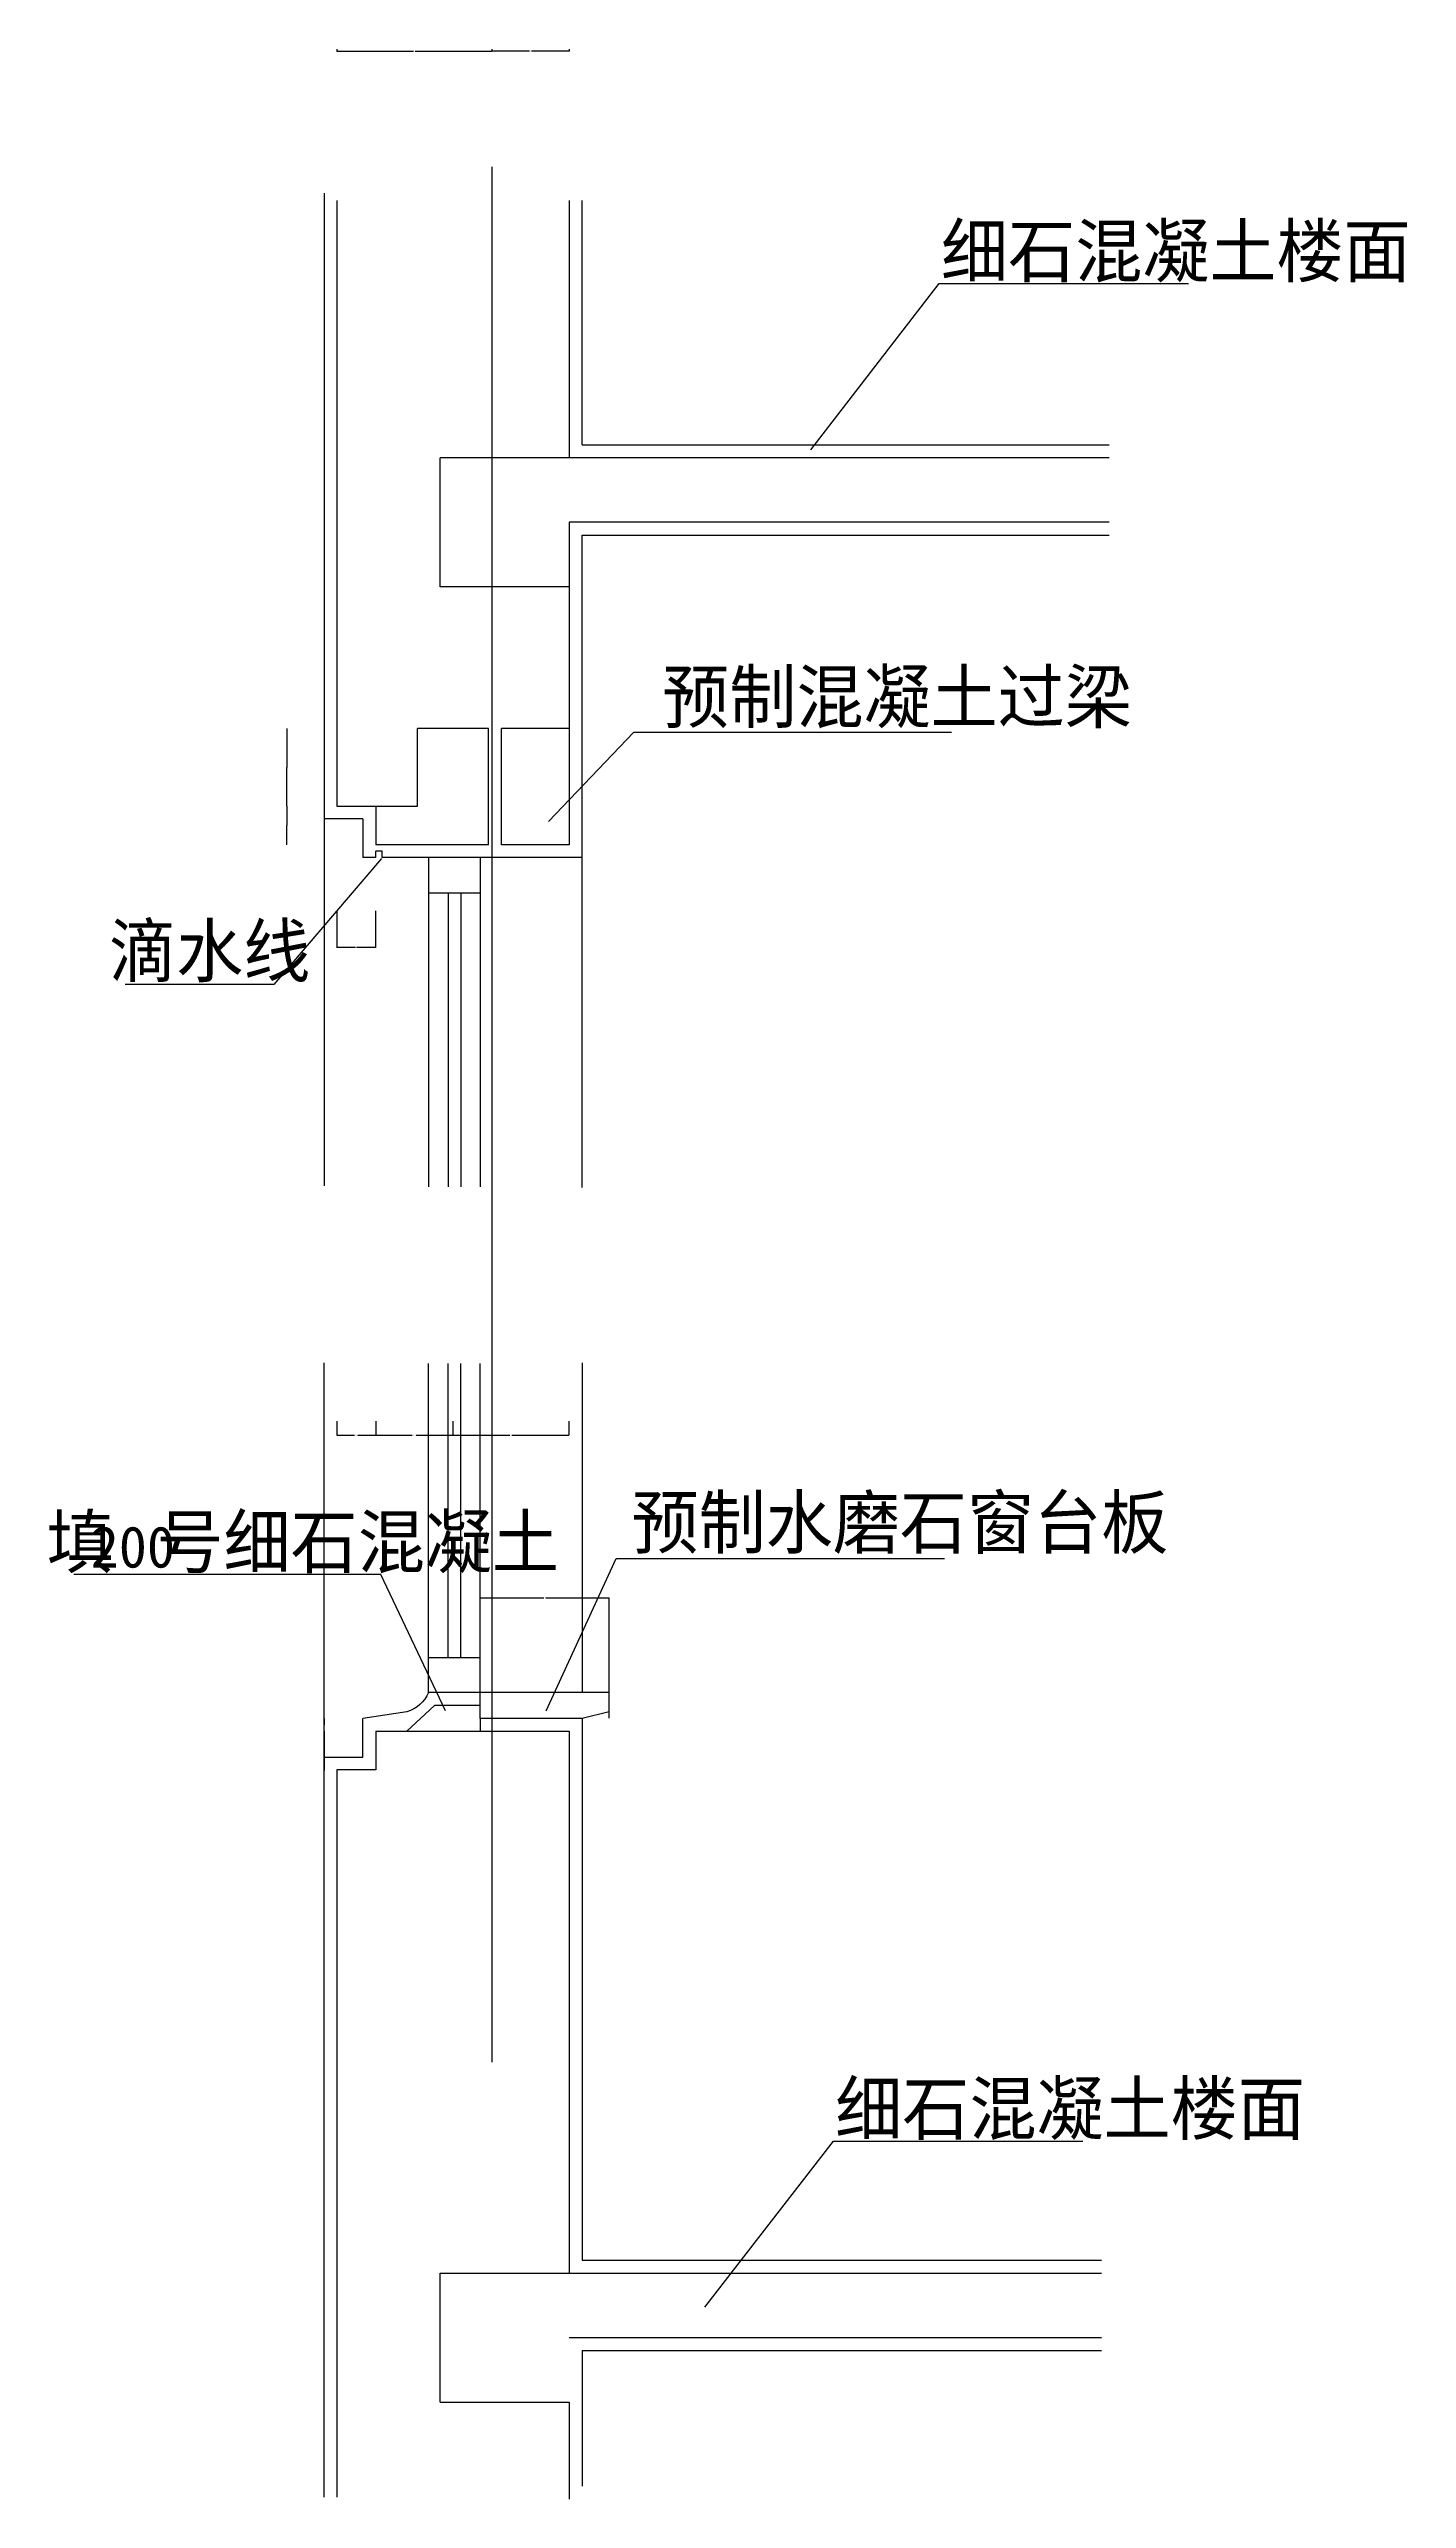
# Model space of a CAD drawing. Header units: metres. Extents: x 9633 to 11738, y -1106 to 2691.
import ezdxf

# ---------------------------------------------------------------- set-up
doc = ezdxf.new("R2010")
doc.units = ezdxf.units.M
for name, color, linetype in [('DOTE', 1, 'Continuous'), ('PUB_DIM', 3, 'Continuous'), ('PUB_HATCH', 7, 'Continuous'), ('PUB_TEXT', 7, 'Continuous'), ('S_SURFACE', 6, 'Continuous'), ('WALL', 255, 'Continuous'), ('WINDOW', 2, 'Continuous')]:
    doc.layers.add(name, color=color, linetype=linetype)
doc.dimstyles.get("Standard").update_dxf_attribs({"dimtxt": 2.5, "dimasz": 2.5, "dimexe": 1.25, "dimexo": 0.625, "dimtad": 1, "dimcen": 2.5, "dimazin": 3, "dimtfac": 1, "dimtmove": 0, "dimatfit": 3})

# ---------------------------------------------------------------- blocks, each defined once
blk = doc.blocks.new('*D1')
for p, q in [((10058.91, 93.71), (10058.66, 93.71)), ((10059.16, 103.71), (10059.16, 93.71)), ((10059.16, 83.71), (10059.16, 93.71)), ((10059.16, 93.71), (10059.16, 93.71)), ((10059.41, 93.71), (10059.66, 93.71))]:
    blk.add_line(p, q)
at = {"layer": 'Defpoints'}
for p in [(10059.16, 103.71), (10059.16, 93.71), (10059.16, 83.71)]:
    blk.add_point(p, dxfattribs=at)
at = {"layer": 'PUB_DIM', "insert": (10059.16, 94.835), "char_height": 1, "attachment_point": 5}
blk.add_mtext('0', dxfattribs=at)
blk = doc.blocks.new('*D2')
for p, q in [((10001.53, 1637.82), (10001.53, 1577.85)), ((10001.28, 1577.85), (10001.03, 1577.85)), ((10001.53, 1517.88), (10001.53, 1577.85)), ((10001.53, 1577.85), (10001.53, 1577.85)), ((10001.78, 1577.85), (10002.03, 1577.85))]:
    blk.add_line(p, q)
at = {"layer": 'Defpoints'}
for p in [(10001.53, 1637.82), (10001.53, 1577.85), (10001.53, 1517.88)]:
    blk.add_point(p, dxfattribs=at)
at = {"layer": 'PUB_DIM', "insert": (10001.53, 1578.975), "char_height": 1, "attachment_point": 5}
blk.add_mtext('0', dxfattribs=at)
blk = doc.blocks.new('*D3')
for p, q in [((10001.28, 1487.85), (10001.03, 1487.85)), ((10001.53, 1517.88), (10001.53, 1487.85)), ((10001.53, 1457.82), (10001.53, 1487.85)), ((10001.53, 1487.85), (10001.53, 1487.85)), ((10001.78, 1487.85), (10002.03, 1487.85))]:
    blk.add_line(p, q)
at = {"layer": 'Defpoints'}
for p in [(10001.53, 1517.88), (10001.53, 1487.85), (10001.53, 1457.82)]:
    blk.add_point(p, dxfattribs=at)
at = {"layer": 'PUB_DIM', "insert": (10001.53, 1488.975), "char_height": 1, "attachment_point": 5}
blk.add_mtext('0', dxfattribs=at)
blk = doc.blocks.new('*D4')
for p, q in [((10301.24, 143.71), (10301.24, 290.53)), ((10301.49, 290.53), (10399.74, 290.53)), ((10402.74, 290.53), (10500.99, 290.53)), ((10501.24, 143.71), (10501.24, 290.53))]:
    blk.add_line(p, q)
at = {"layer": 'Defpoints'}
for p in [(10301.24, 290.53), (10301.24, 143.71), (10501.24, 143.71)]:
    blk.add_point(p, dxfattribs=at)
at = {"layer": 'PUB_DIM', "insert": (10401.24, 290.53), "char_height": 1, "attachment_point": 5}
blk.add_mtext('200', dxfattribs=at)
blk = doc.blocks.new('*D5')
for p, q in [((10058.91, 163.75), (10058.66, 163.75)), ((10059.16, 143.89), (10059.16, 163.75)), ((10059.16, 103.71), (10059.16, 163.75)), ((10059.16, 163.75), (10059.16, 163.75)), ((10059.41, 163.75), (10059.66, 163.75))]:
    blk.add_line(p, q)
at = {"layer": 'Defpoints'}
for p in [(10059.16, 163.75), (10059.16, 143.89), (10059.16, 103.71)]:
    blk.add_point(p, dxfattribs=at)
at = {"layer": 'PUB_DIM', "insert": (10059.16, 164.875), "char_height": 1, "attachment_point": 5}
blk.add_mtext('0', dxfattribs=at)
blk = doc.blocks.new('*D6')
for p, q in [((10059.16, 83.71), (10059.16, 22.63)), ((10058.91, 22.63), (10058.66, 22.63)), ((10059.16, 23.71), (10059.16, 22.63)), ((10059.16, 22.63), (10059.16, 22.63)), ((10059.41, 22.63), (10059.66, 22.63))]:
    blk.add_line(p, q)
at = {"layer": 'Defpoints'}
for p in [(10059.16, 83.71), (10059.16, 23.71), (10059.16, 22.63)]:
    blk.add_point(p, dxfattribs=at)
at = {"layer": 'PUB_DIM', "insert": (10059.16, 23.755), "char_height": 1, "attachment_point": 5}
blk.add_mtext('0', dxfattribs=at)
blk = doc.blocks.new('*D7')
for p, q in [((10500.99, 198.28), (10500.74, 198.28)), ((10501.24, 104.01), (10501.24, 198.28)), ((10501.24, 144.01), (10501.24, 198.28)), ((10501.24, 198.28), (10501.24, 198.28)), ((10501.49, 198.28), (10501.74, 198.28))]:
    blk.add_line(p, q)
at = {"layer": 'Defpoints'}
for p in [(10501.24, 198.28), (10501.24, 144.01), (10501.24, 104.01)]:
    blk.add_point(p, dxfattribs=at)
at = {"layer": 'PUB_DIM', "insert": (10501.24, 199.405), "char_height": 1, "attachment_point": 5}
blk.add_mtext('0', dxfattribs=at)
blk = doc.blocks.new('*D8')
for p, q in [((10258.69, 564.18), (10258.69, 542.74)), ((10258.94, 542.74), (10347.19, 542.74)), ((10350.19, 542.74), (10438.44, 542.74)), ((10438.69, 564.18), (10438.69, 542.74))]:
    blk.add_line(p, q)
at = {"layer": 'Defpoints'}
for p in [(10258.69, 564.18), (10258.69, 542.74), (10438.69, 564.18)]:
    blk.add_point(p, dxfattribs=at)
at = {"layer": 'PUB_DIM', "insert": (10348.69, 542.74), "char_height": 1, "attachment_point": 5}
blk.add_mtext('180', dxfattribs=at)
blk = doc.blocks.new('*D9')
for p, q in [((10078.69, 564.18), (10078.69, 542.74)), ((10078.94, 542.74), (10106.425, 542.74)), ((10111.425, 542.74), (10138.91, 542.74)), ((10139.16, 564.18), (10139.16, 542.74))]:
    blk.add_line(p, q)
at = {"layer": 'Defpoints'}
for p in [(10078.69, 564.18), (10078.69, 542.74), (10139.16, 564.18)]:
    blk.add_point(p, dxfattribs=at)
at = {"layer": 'PUB_DIM', "insert": (10108.925, 542.74), "char_height": 1, "attachment_point": 5}
blk.add_mtext('60,47', dxfattribs=at)
blk = doc.blocks.new('*D10')
for p, q in [((10139.16, 564.18), (10139.16, 542.74)), ((10139.41, 542.74), (10195.925, 542.74)), ((10201.925, 542.74), (10258.44, 542.74)), ((10258.69, 564.18), (10258.69, 542.74))]:
    blk.add_line(p, q)
at = {"layer": 'Defpoints'}
for p in [(10139.16, 564.18), (10139.16, 542.74), (10258.69, 564.18)]:
    blk.add_point(p, dxfattribs=at)
at = {"layer": 'PUB_DIM', "insert": (10198.925, 542.74), "char_height": 1, "attachment_point": 5}
blk.add_mtext('119,53', dxfattribs=at)
blk = doc.blocks.new('*D11')
for p, q in [((10078.72, 1355.6), (10078.72, 1298.79)), ((10138.72, 1355.6), (10138.72, 1298.79)), ((10107.72, 1298.79), (10078.47, 1298.79)), ((10138.97, 1298.79), (10109.72, 1298.79))]:
    blk.add_line(p, q)
at = {"layer": 'Defpoints'}
for p in [(10078.72, 1355.6), (10138.72, 1355.6), (10138.72, 1298.79)]:
    blk.add_point(p, dxfattribs=at)
at = {"layer": 'PUB_DIM', "insert": (10108.72, 1298.79), "char_height": 1, "attachment_point": 5}
blk.add_mtext('60', dxfattribs=at)
blk = doc.blocks.new('*D12')
for p, q in [((10197.53, 2687.49), (10078.78, 2687.49)), ((10079.03, 2691.36), (10079.03, 2687.49)), ((10319.28, 2687.49), (10200.53, 2687.49)), ((10319.03, 2691.36), (10319.03, 2687.49))]:
    blk.add_line(p, q)
at = {"layer": 'Defpoints'}
for p in [(10079.03, 2691.36), (10319.03, 2691.36), (10319.03, 2687.49)]:
    blk.add_point(p, dxfattribs=at)
at = {"layer": 'PUB_DIM', "insert": (10199.03, 2687.49), "char_height": 1, "attachment_point": 5}
blk.add_mtext('240', dxfattribs=at)
blk = doc.blocks.new('*D13')
for p, q in [((10377.53, 2688.22), (10318.78, 2688.22)), ((10319.03, 2691.36), (10319.03, 2688.22)), ((10439.28, 2688.22), (10380.53, 2688.22)), ((10439.03, 2691.36), (10439.03, 2688.22))]:
    blk.add_line(p, q)
at = {"layer": 'Defpoints'}
for p in [(10319.03, 2691.36), (10439.03, 2691.36), (10439.03, 2688.22)]:
    blk.add_point(p, dxfattribs=at)
at = {"layer": 'PUB_DIM', "insert": (10379.03, 2688.22), "char_height": 1, "attachment_point": 5}
blk.add_mtext('120', dxfattribs=at)

msp = doc.modelspace()

# ---------------------------------------------------------------- linework, layer by layer
at = {"layer": 'DOTE'}
msp.add_line((10319.16, 2508.77), (10319.16, -429.3), dxfattribs=at)
at = {"layer": 'PUB_DIM'}
for points in [[(10813.46, 2070.16), (11012.57, 2327.65), (11399.07, 2327.65)], [(10407.14, 1493.85), (10539.38, 1632.15), (11031.71, 1632.15)], [(10148.11, 1436.35), (9981.51, 1241.09), (9751.01, 1241.09)], [(10403.41, 115.35), (10511.6, 351.62), (11020.52, 351.62)], [(10247.13, 115.35), (10146.95, 326.59), (9671.57, 326.59)], [(10649.49, -809.14), (10848.6, -551.64), (11235.1, -551.64)]]:
    msp.add_lwpolyline(points, dxfattribs=at)
at = {"layer": 'PUB_HATCH'}
for p, q in [((10230.43, 123.71), (10187.23, 83.71)), ((10301.24, 123.71), (10230.43, 123.71)), ((10301.24, 103.71), (10301.24, 83.71))]:
    msp.add_line(p, q, dxfattribs=at)
msp.add_lwpolyline([(10501.24, 113.71), (10459.16, 103.71)], dxfattribs=at)
at = {"layer": 'S_SURFACE'}
for p, q in [((10059.16, 2467.97), (10059.16, 929)), ((10459.16, 2077.88), (10459.16, 2456.71)), ((10459.16, 2077.88), (11275.81, 2077.88)), ((10459.16, 1937.88), (11275.81, 1937.88)), ((10459.16, 926.67), (10459.16, 1937.88)), ((10119.16, 1497.88), (10059.16, 1497.88)), ((10119.16, 1497.88), (10119.16, 1437.88)), ((10149.16, 1447.88), (10139.16, 1447.88)), ((10139.16, 1437.88), (10139.16, 1447.88)), ((10149.16, 1437.88), (10149.16, 1447.88)), ((10139.16, 1437.88), (10119.16, 1437.88)), ((10459.16, 1437.88), (10149.16, 1437.88)), ((10059.16, -1103.32), (10059.16, 654.92)), ((10459.16, 654.92), (10459.16, 143.71)), ((10119.16, 43.71), (10119.16, 103.71)), ((10459.16, 103.71), (10459.16, -736.29)), ((10059.16, 43.71), (10119.16, 43.71)), ((10459.16, -736.29), (11264.1, -736.29)), ((10459.16, -876.29), (11264.1, -876.29)), ((10459.16, -876.29), (10459.16, -1086.37))]:
    msp.add_line(p, q, dxfattribs=at)
msp.add_lwpolyline([(10301.24, 143.71), (10221.24, 143.71, -0.22), (10187.59, 113.71), (10119.16, 103.71)], format="xyb", dxfattribs=at)
at = {"layer": 'WALL'}
for p, q in [((10079.16, 2456.71), (10079.16, 1517.88)), ((10439.16, 2456.71), (10439.16, 2057.88)), ((10239.16, 1857.88), (10239.16, 2057.88)), ((11275.81, 2057.88), (10239.16, 2057.88)), ((11275.81, 1957.88), (10439.16, 1957.88)), ((10439.16, 1957.88), (10439.16, 1457.88)), ((10439.16, 1857.88), (10239.16, 1857.88)), ((10204.16, 1517.88), (10204.16, 1637.88)), ((10314.16, 1637.88), (10204.16, 1637.88)), ((10314.16, 1457.88), (10314.16, 1637.88)), ((10334.16, 1457.88), (10334.16, 1637.88)), ((10439.16, 1637.88), (10334.16, 1637.88)), ((10079.16, 1517.88), (10204.16, 1517.88)), ((10139.16, 1517.88), (10139.16, 1457.88)), ((10314.16, 1457.88), (10139.16, 1457.88)), ((10439.16, 1457.88), (10334.16, 1457.88)), ((10501.24, 143.71), (10301.24, 143.71)), ((10301.24, 103.71), (10301.24, 143.71)), ((10501.24, 113.71), (10501.24, 143.71)), ((10139.16, 83.71), (10439.16, 83.71)), ((10139.16, 83.71), (10139.16, 23.71)), ((10459.16, 103.71), (10301.24, 103.71)), ((10439.16, 83.71), (10439.16, -756.29)), ((10079.16, 23.71), (10079.16, -1103.32)), ((10139.16, 23.71), (10079.16, 23.71)), ((10239.16, -756.29), (11264.1, -756.29)), ((10239.16, -956.29), (10239.16, -756.29)), ((11264.1, -856.29), (10439.16, -856.29)), ((10239.16, -956.29), (10439.16, -956.29)), ((10439.16, -956.29), (10439.16, -1106.37))]:
    msp.add_line(p, q, dxfattribs=at)
at = {"layer": 'WINDOW'}
for p, q in [((10221.24, 1437.88), (10221.24, 927.82)), ((10301.24, 1437.88), (10301.24, 927.82)), ((10221.24, 1383.59), (10301.24, 1383.59)), ((10251.24, 1383.59), (10251.24, 927.82)), ((10271.24, 1383.59), (10271.24, 927.82)), ((10221.24, 143.71), (10221.24, 653.77)), ((10251.24, 198), (10251.24, 653.77)), ((10271.24, 198), (10271.24, 653.77)), ((10301.24, 143.71), (10301.24, 653.77)), ((10221.24, 198), (10301.24, 198))]:
    msp.add_line(p, q, dxfattribs=at)

# ---------------------------------------------------------------- texts
at = {"layer": 'PUB_TEXT'}
for s, height, p in [('细石混凝土楼面', 80, (11015.23, 2338.28)), ('预制混凝土过梁', 80, (10583.1, 1647.3)), ('滴水线', 80, (9725.86, 1253.56)), ('预制水磨石窗台板', 80, (10535.65, 367.64)), ('填', 80, (9629.3, 337.45)), ('号细石混凝土', 80, (9799.39, 337.45)), ('200', 64, (9697.48, 337.45)), ('细石混凝土楼面', 80, (10851.26, -541.01))]:
    msp.add_text(s, height=height, dxfattribs=at).set_placement(p)

# ---------------------------------------------------------------- dimensions: what is measured, and where the dimension line sits
at = {"layer": 'PUB_DIM'}
for base, p1, p2, picture, middle in [((10319.03, 2687.49), (10319.03, 2691.36), (10079.03, 2691.36), '*D12', (10199.03, 2687.49)), ((10439.03, 2688.22), (10439.03, 2691.36), (10319.03, 2691.36), '*D13', (10379.03, 2688.22)), ((10001.53, 1577.85), (10001.53, 1637.82), (10001.53, 1517.88), '*D2', (10001.53, 1578.975)), ((10001.53, 1487.85), (10001.53, 1517.88), (10001.53, 1457.82), '*D3', (10001.53, 1488.975)), ((10138.72, 1298.79), (10138.72, 1355.6), (10078.72, 1355.6), '*D11', (10108.72, 1298.79)), ((10078.69, 542.74), (10078.69, 564.18), (10139.16, 564.18), '*D9', (10108.925, 542.74)), ((10139.16, 542.74), (10139.16, 564.18), (10258.69, 564.18), '*D10', (10198.925, 542.74)), ((10258.69, 542.74), (10258.69, 564.18), (10438.69, 564.18), '*D8', (10348.69, 542.74)), ((10301.24, 290.53), (10301.24, 143.71), (10501.24, 143.71), '*D4', (10401.24, 290.53)), ((10501.24, 198.28), (10501.24, 104.01), (10501.24, 144.01), '*D7', (10501.24, 199.405)), ((10059.16, 163.75), (10059.16, 143.89), (10059.16, 103.71), '*D5', (10059.16, 164.875)), ((10059.16, 93.71), (10059.16, 103.71), (10059.16, 83.71), '*D1', (10059.16, 94.835)), ((10059.16, 22.63), (10059.16, 83.71), (10059.16, 23.71), '*D6', (10059.16, 23.755))]:
    dim = msp.add_linear_dim(base=base, p1=p1, p2=p2, dimstyle='Standard', dxfattribs=at)
    dim.commit()
    dim.dimension.update_dxf_attribs({"geometry": picture, "text_midpoint": middle})

doc.saveas('drawing.dxf')
